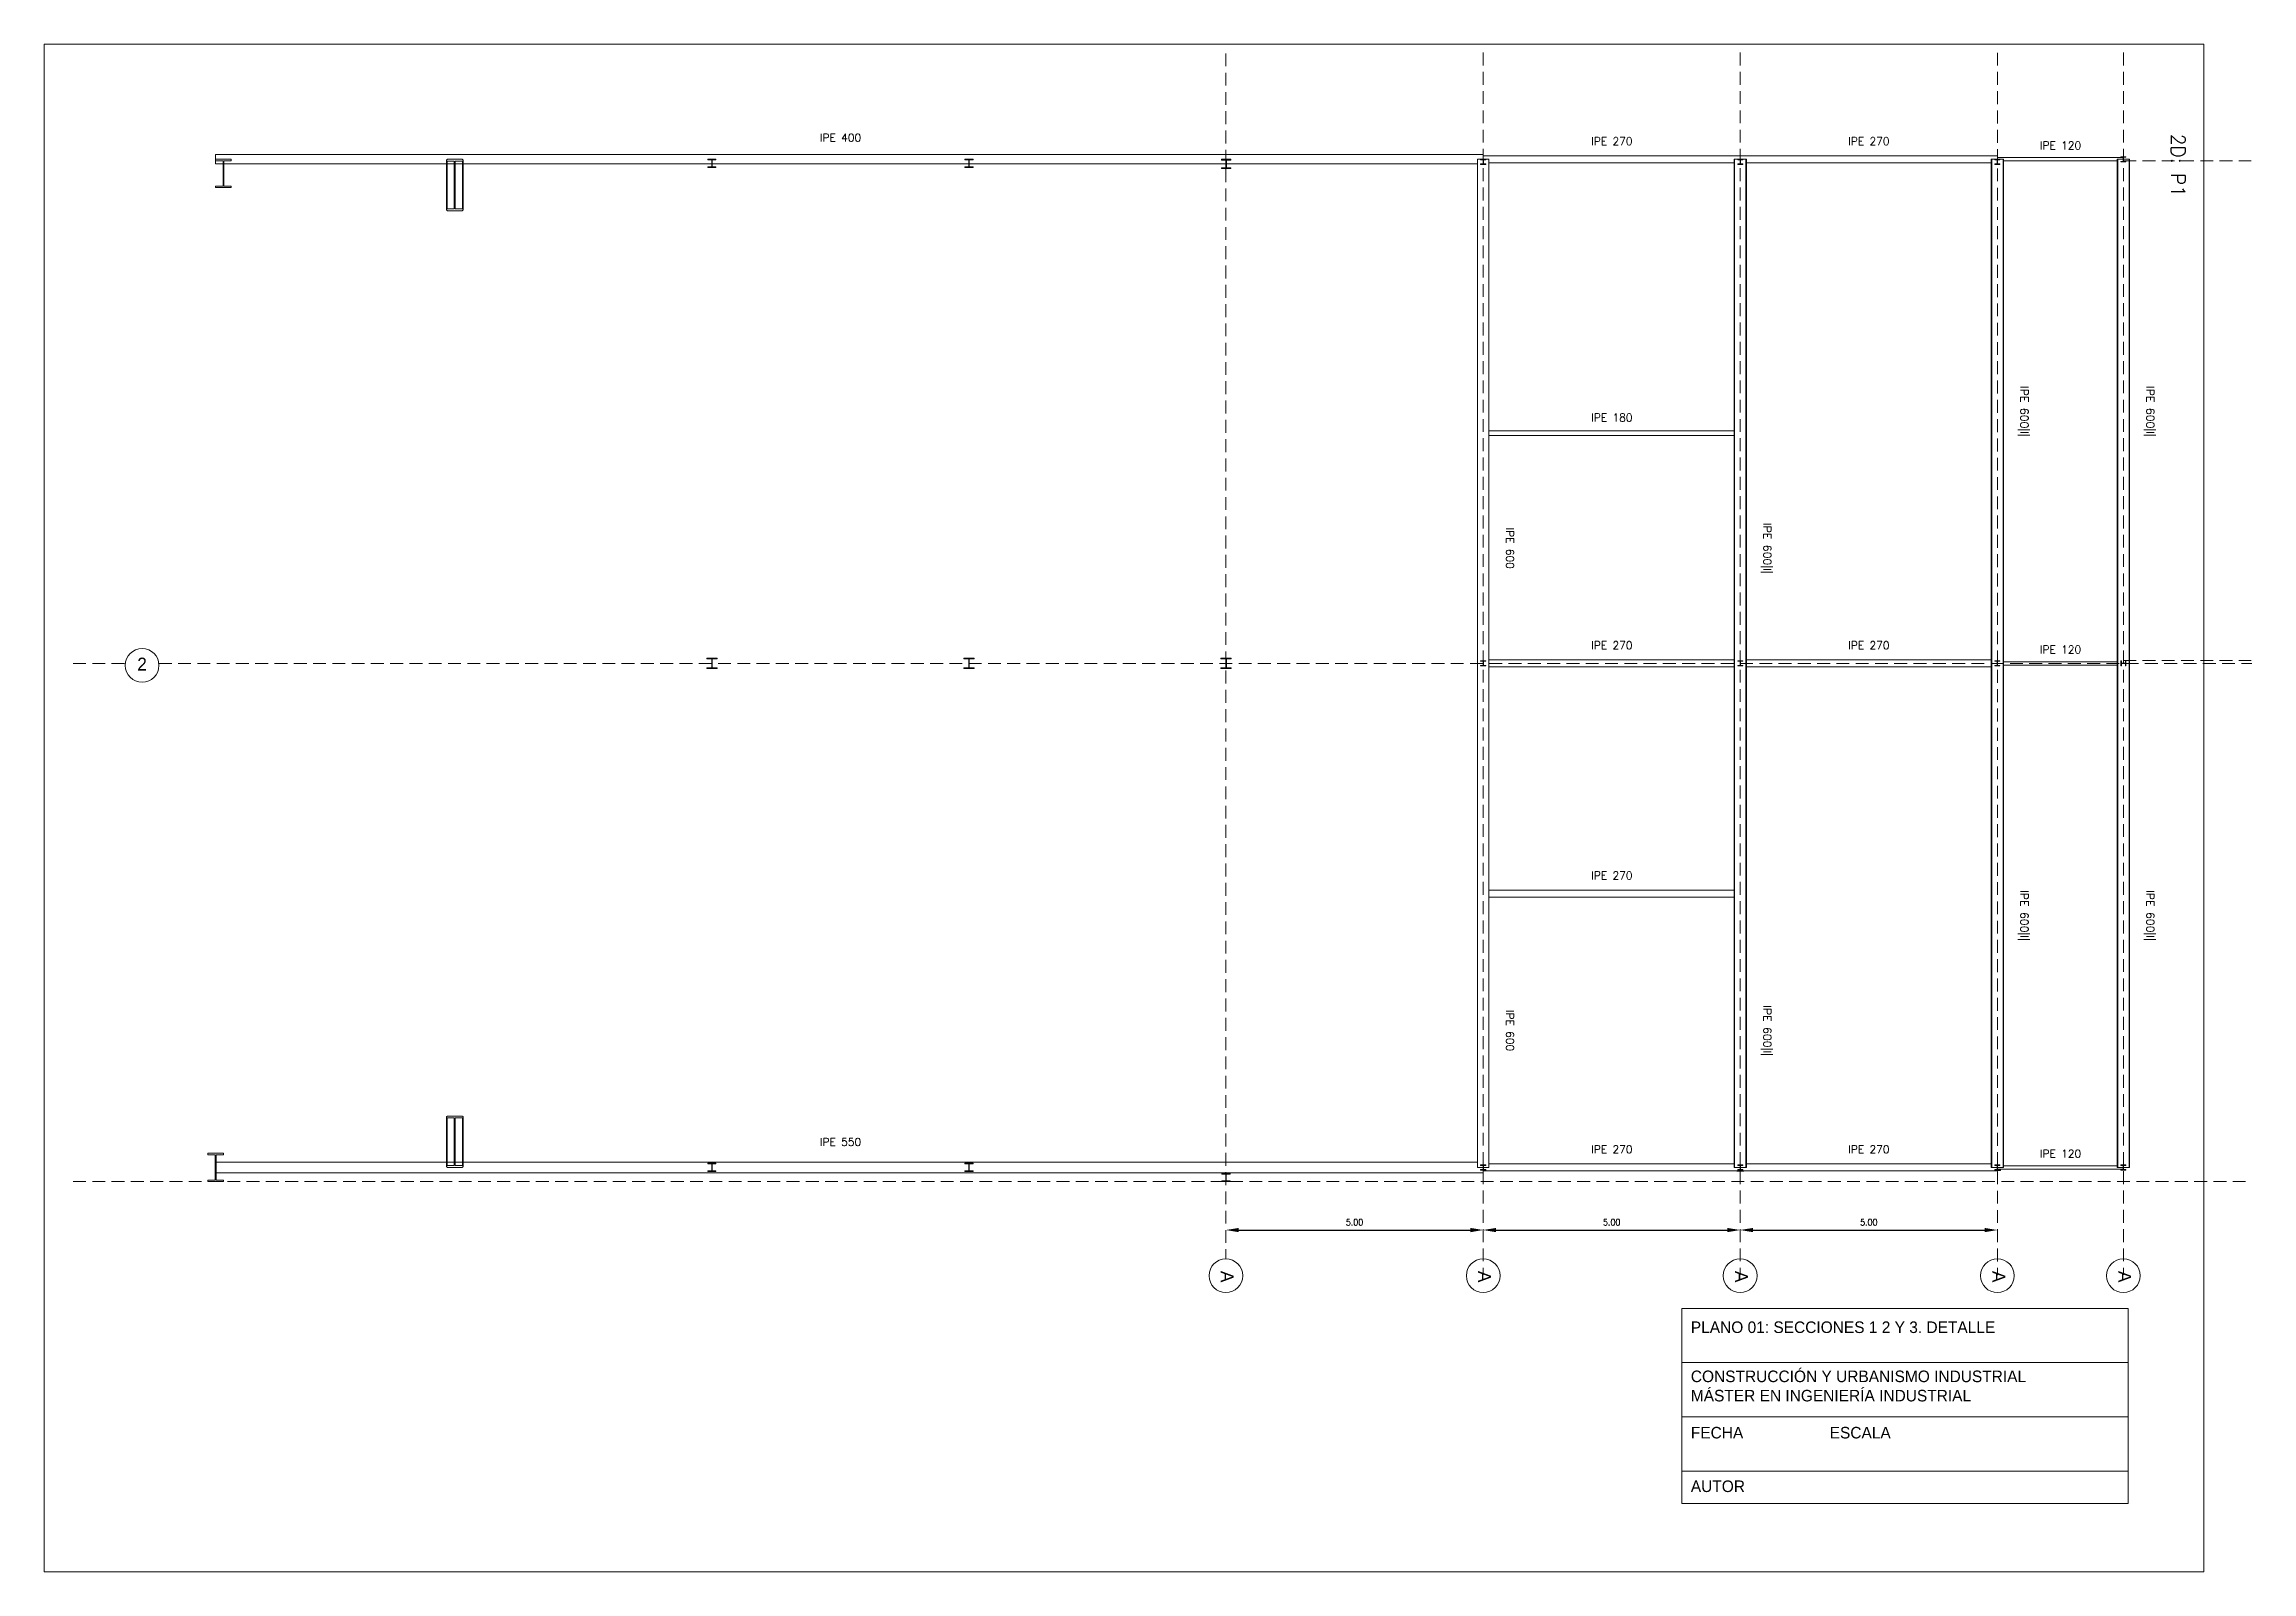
# Model space of a CAD drawing. Header units: millimetres. Extents: x 2 to 172, y 1 to 110.
# Drawn here: x 50.96 to 93.9, y 79.98 to 109.68 of the extents above; entities that cross this region are included whole.
import ezdxf
from ezdxf.enums import TextEntityAlignment as Align

# ---------------------------------------------------------------- set-up
doc = ezdxf.new("R2010")
doc.units = ezdxf.units.MM
doc.linetypes.add('DASHED', pattern=[0.375, 0.25, -0.125])
for name, color, linetype, lineweight in [('BARRAS_DE_ACERO', 7, 'Continuous', 9), ('COTAS', 13, 'Continuous', 9), ('ejes', 251, 'Continuous', 0), ('FORMATO', 4, 'Continuous', 0), ('REFERENCIA_DE_LAS_BARRAS', 2, 'Continuous', 9)]:
    doc.layers.add(name, color=color, linetype=linetype, lineweight=lineweight)
doc.styles.add('80-100', font='romans.shx', dxfattribs={"width": 0.9, "height": 0.125})
doc.styles.add('CYPETXT', font='romans__.ttf', dxfattribs={"height": 0.2})
doc.styles.add('RomanS', font='')
doc.styles.get('RomanS').set_extended_font_data('Porsche')
doc.dimstyles.new('100', dxfattribs={"dimtxt": 0.2, "dimasz": 0.25, "dimexe": 0, "dimexo": 0.5, "dimgap": 0.09, "dimtad": 1, "dimzin": 4, "dimdsep": 46, "dimtxsty": '80-100', "dimcen": 0.1, "dimse1": 1, "dimse2": 1, "dimclrd": 256, "dimclre": 256, "dimclrt": 256, "dimadec": 0, "dimazin": 0, "dimtfac": 1, "dimtix": 1, "dimtmove": 2, "dimatfit": 3, "dimfxl": 1, "dimtvp": 1.058824, "dimtolj": 1, "dimtzin": 1, "dimarcsym": 0})

msp = doc.modelspace()

# ---------------------------------------------------------------- texts
at = {"layer": 'COTAS', "insert": (52.776, 97.754), "char_height": 0.25, "attachment_point": 1}
msp.add_mtext_dynamic_manual_height_columns('2', width=0.27656, gutter_width=12.5, heights=[0], dxfattribs=at)
at = {"layer": 'COTAS', "char_height": 0.25, "attachment_point": 1, "rotation": 270}
for insert in [(74.097, 85.831), (79.101, 85.831), (84.098, 85.831), (89.101, 85.831), (91.551, 85.831)]:
    msp.add_mtext_dynamic_manual_height_columns('A', width=0.27656, gutter_width=12.5, heights=[0], dxfattribs=dict(at, insert=insert))
at = {"layer": 'ejes', "linetype": 'DASHED', "style": 'CYPETXT', "width": 0.844842}
msp.add_text('2D: P1', height=0.2667, rotation=270, dxfattribs=at).set_placement((92.332, 107.938), (92.332, 106.71), align=Align.FIT)
at = {"layer": 'FORMATO', "char_height": 0.225, "attachment_point": 1, "style": 'RomanS'}
for s, insert in [('PLANO 01: SECCIONES 1 2 Y 3. DETALLE', (82.988, 84.849)), ('CONSTRUCCIÓN Y URBANISMO INDUSTRIAL\\PMÁSTER EN INGENIERÍA INDUSTRIAL', (82.988, 83.894)), ('FECHA^I^IESCALA', (82.988, 82.799)), ('AUTOR', (82.988, 81.757))]:
    msp.add_mtext_dynamic_manual_height_columns(s, width=8.07911, gutter_width=12.5, heights=[0], dxfattribs=dict(at, insert=insert))
at = {"layer": 'REFERENCIA_DE_LAS_BARRAS', "style": 'CYPETXT', "width": 0.843848}
for s, p, p2 in [('IPE 400', (66.048, 107.787), (66.853, 107.787)), ('IPE 270', (81.048, 107.718), (81.853, 107.718)), ('IPE 270', (86.048, 107.718), (86.853, 107.718)), ('IPE 120', (89.773, 107.635), (90.578, 107.635)), ('IPE 180', (81.048, 102.345), (81.853, 102.345)), ('IPE 270', (81.048, 97.918), (81.853, 97.918)), ('IPE 270', (86.048, 97.918), (86.853, 97.918)), ('IPE 120', (89.773, 97.835), (90.578, 97.835)), ('IPE 270', (81.048, 93.442), (81.853, 93.442)), ('IPE 550', (66.048, 88.262), (66.853, 88.262)), ('IPE 270', (81.048, 88.118), (81.853, 88.118)), ('IPE 270', (86.048, 88.118), (86.853, 88.118)), ('IPE 120', (89.773, 88.035), (90.578, 88.035))]:
    msp.add_text(s, height=0.1533, dxfattribs=at).set_placement(p, p2, align=Align.FIT)
at = {"layer": 'REFERENCIA_DE_LAS_BARRAS', "style": 'CYPETXT'}
for s, width, p, p2 in [('IPE 600|I|', 0.866214, (89.398, 103.036), (89.398, 102.05)), ('IPE 600|I|', 0.866214, (91.848, 103.036), (91.848, 102.05)), ('IPE 600', 0.843848, (79.394, 100.284), (79.394, 99.479)), ('IPE 600|I|', 0.866214, (84.398, 100.374), (84.398, 99.389)), ('IPE 600|I|', 0.866214, (89.398, 93.236), (89.398, 92.25)), ('IPE 600|I|', 0.866214, (91.848, 93.236), (91.848, 92.25)), ('IPE 600', 0.843848, (79.394, 90.908), (79.394, 90.102)), ('IPE 600|I|', 0.866214, (84.398, 90.998), (84.398, 90.012))]:
    msp.add_text(s, height=0.1533, rotation=270, dxfattribs=dict(at, width=width)).set_placement(p, p2, align=Align.FIT)

# ---------------------------------------------------------------- blocks, each defined once
blk = doc.blocks.new('*D6')
at = {"layer": 'COTAS', "lineweight": -2, "transparency": 16777216}
blk.add_line((74.196, 86.626), (78.7, 86.626), dxfattribs=at)
at = {"layer": 'COTAS', "transparency": 16777216}
for points in [[(74.196, 86.667), (74.196, 86.584), (73.946, 86.626)], [(78.7, 86.667), (78.7, 86.584), (78.95, 86.626)]]:
    blk.add_solid(points, dxfattribs=at)
at = {"layer": 'Defpoints', "color": 0, "transparency": 16777216}
for p in [(73.946, 86.626), (78.95, 86.626), (78.95, 86.626)]:
    blk.add_point(p, dxfattribs=at)
at = {"layer": 'COTAS', "transparency": 16777216, "insert": (76.448, 86.778), "char_height": 0.125, "attachment_point": 5, "style": '80-100'}
blk.add_mtext('\\A1;5.00', dxfattribs=at)
blk = doc.blocks.new('*D7')
at = {"layer": 'COTAS', "lineweight": -2, "transparency": 16777216}
blk.add_line((79.2, 86.626), (83.697, 86.626), dxfattribs=at)
at = {"layer": 'COTAS', "transparency": 16777216}
for points in [[(79.2, 86.667), (79.2, 86.584), (78.95, 86.626)], [(83.697, 86.667), (83.697, 86.584), (83.947, 86.626)]]:
    blk.add_solid(points, dxfattribs=at)
at = {"layer": 'Defpoints', "color": 0, "transparency": 16777216}
for p in [(78.95, 86.626), (83.947, 86.626), (83.947, 86.626)]:
    blk.add_point(p, dxfattribs=at)
at = {"layer": 'COTAS', "transparency": 16777216, "insert": (81.449, 86.778), "char_height": 0.125, "attachment_point": 5, "style": '80-100'}
blk.add_mtext('\\A1;5.00', dxfattribs=at)
blk = doc.blocks.new('*D8')
at = {"layer": 'COTAS', "lineweight": -2, "transparency": 16777216}
blk.add_line((84.197, 86.626), (88.7, 86.626), dxfattribs=at)
at = {"layer": 'COTAS', "transparency": 16777216}
for points in [[(84.197, 86.667), (84.197, 86.584), (83.947, 86.626)], [(88.7, 86.667), (88.7, 86.584), (88.95, 86.626)]]:
    blk.add_solid(points, dxfattribs=at)
at = {"layer": 'Defpoints', "color": 0, "transparency": 16777216}
for p in [(83.947, 86.626), (88.95, 86.626), (88.95, 86.626)]:
    blk.add_point(p, dxfattribs=at)
at = {"layer": 'COTAS', "transparency": 16777216, "insert": (86.449, 86.778), "char_height": 0.125, "attachment_point": 5, "style": '80-100'}
blk.add_mtext('\\A1;5.00', dxfattribs=at)

# ---------------------------------------------------------------- dimensions: what is measured, and where the dimension line sits
at = {"layer": 'COTAS'}
for p1, p2, picture, middle in [((73.946, 86.626), (78.95, 86.626), '*D6', (76.448, 86.778)), ((78.95, 86.626), (83.947, 86.626), '*D7', (81.449, 86.778)), ((83.947, 86.626), (88.95, 86.626), '*D8', (86.449, 86.778))]:
    dim = msp.add_aligned_dim(p1=p1, p2=p2, distance=0, dimstyle='100', dxfattribs=at)
    dim.commit()
    dim.dimension.update_dxf_attribs({"geometry": picture, "text_midpoint": middle})

# ---------------------------------------------------------------- linework, layer by layer
at = {"layer": 'BARRAS_DE_ACERO'}
for p, q in [((54.3, 107.533), (54.3, 107.443)), ((78.95, 107.533), (54.3, 107.533)), ((54.3, 107.439), (54.3, 107.443)), ((54.3, 107.443), (54.6, 107.443)), ((54.3, 107.439), (54.3, 107.414)), ((54.3, 107.414), (54.3, 107.353)), ((54.3, 107.414), (54.443, 107.414)), ((54.3, 107.353), (54.443, 107.353)), ((54.443, 107.414), (54.443, 107.353)), ((54.443, 107.353), (54.443, 106.922)), ((54.458, 107.414), (54.6, 107.414)), ((54.458, 107.414), (54.458, 107.353)), ((54.458, 107.353), (54.458, 106.922)), ((54.6, 107.443), (54.6, 107.439)), ((54.6, 107.414), (54.6, 107.439)), ((58.79, 107.353), (58.79, 107.433)), ((58.8, 107.443), (58.8, 107.439)), ((59.1, 107.443), (58.8, 107.443)), ((58.941, 107.353), (58.8, 107.353)), ((58.941, 107.353), (58.941, 107.407)), ((58.941, 107.353), (58.941, 106.479)), ((58.96, 107.353), (58.96, 107.407)), ((58.96, 107.407), (59.1, 107.407)), ((58.96, 107.353), (58.96, 106.479)), ((59.1, 107.439), (59.1, 107.443)), ((59.1, 107.433), (59.1, 107.439)), ((59.1, 107.433), (59.11, 107.433)), ((59.1, 107.407), (59.1, 107.353)), ((59.11, 107.433), (59.11, 107.353)), ((59.11, 107.353), (63.946, 107.353)), ((59.11, 107.353), (59.11, 106.453)), ((64.03, 107.443), (63.87, 107.443)), ((63.87, 107.439), (63.87, 107.443)), ((63.87, 107.439), (63.87, 107.43)), ((63.87, 107.43), (63.946, 107.43)), ((63.946, 107.43), (63.946, 107.353)), ((63.946, 107.353), (63.946, 107.296)), ((63.954, 107.353), (63.954, 107.43)), ((64.03, 107.43), (63.954, 107.43)), ((68.946, 107.353), (63.954, 107.353)), ((63.954, 107.296), (63.954, 107.353)), ((64.03, 107.439), (64.03, 107.443)), ((64.03, 107.439), (64.03, 107.43)), ((68.87, 107.443), (69.03, 107.443)), ((68.946, 107.43), (68.946, 107.353)), ((68.946, 107.353), (68.946, 107.296)), ((68.954, 107.43), (68.954, 107.353)), ((68.954, 107.296), (68.954, 107.353)), ((73.946, 107.353), (68.954, 107.353)), ((69.03, 107.439), (69.03, 107.443)), ((73.86, 107.443), (74.04, 107.443)), ((73.86, 107.439), (73.86, 107.443)), ((73.86, 107.429), (73.86, 107.439)), ((73.946, 107.353), (73.946, 107.277)), ((73.955, 107.429), (74.04, 107.429)), ((73.955, 107.353), (73.955, 107.429)), ((73.955, 107.277), (73.955, 107.353)), ((78.84, 107.353), (73.955, 107.353)), ((74.04, 107.443), (74.04, 107.439)), ((74.04, 107.439), (74.04, 107.429)), ((78.84, 107.443), (78.9, 107.443)), ((78.84, 107.443), (78.84, 107.439)), ((78.84, 107.439), (78.84, 107.353)), ((78.84, 87.948), (78.84, 107.353)), ((78.9, 107.439), (78.9, 107.443)), ((78.9, 107.433), (78.9, 107.439)), ((78.947, 107.433), (78.9, 107.433)), ((78.9, 107.353), (78.9, 107.343)), ((78.947, 107.353), (78.9, 107.353)), ((79, 107.343), (78.9, 107.343)), ((78.947, 107.433), (78.947, 107.353)), ((78.95, 107.533), (78.95, 107.511)), ((88.95, 107.511), (78.95, 107.511)), ((78.95, 107.443), (79, 107.443)), ((79, 107.433), (78.953, 107.433)), ((78.953, 107.353), (78.953, 107.433)), ((78.953, 107.353), (79, 107.353)), ((79, 107.443), (79.06, 107.443)), ((79, 107.443), (79, 107.433)), ((79, 107.353), (79, 107.343)), ((83.83, 107.376), (83.83, 107.443)), ((83.9, 107.443), (83.84, 107.443)), ((83.84, 102.165), (83.84, 107.44)), ((83.9, 107.433), (83.9, 107.443)), ((83.9, 107.443), (83.949, 107.443)), ((83.947, 107.433), (83.9, 107.433)), ((83.9, 107.343), (83.9, 107.353)), ((83.947, 107.353), (83.9, 107.353)), ((84, 107.343), (83.9, 107.343)), ((83.947, 107.353), (83.947, 107.433)), ((83.947, 107.353), (83.947, 107.353)), ((83.953, 107.407), (83.953, 107.376)), ((83.953, 107.353), (83.953, 107.376)), ((83.953, 107.353), (84, 107.353)), ((84, 107.443), (84, 107.44)), ((84, 107.433), (84, 107.44)), ((84, 107.343), (84, 107.353)), ((84.06, 107.443), (84.06, 97.711)), ((88.83, 107.443), (88.84, 107.443)), ((88.83, 107.376), (88.83, 107.443)), ((88.84, 107.443), (88.9, 107.443)), ((88.84, 107.44), (88.84, 107.443)), ((88.84, 97.711), (88.84, 107.44)), ((88.9, 107.433), (88.9, 107.443)), ((88.9, 107.433), (88.947, 107.433)), ((88.9, 107.343), (88.9, 107.353)), ((89, 107.343), (88.9, 107.343)), ((88.95, 107.511), (88.95, 107.475)), ((89, 107.443), (88.95, 107.443)), ((88.953, 107.353), (88.953, 107.411)), ((89, 107.353), (88.953, 107.353)), ((89, 107.443), (89, 107.441)), ((89.06, 107.443), (89, 107.443)), ((89, 107.433), (89, 107.441)), ((89, 107.353), (89, 107.343)), ((89.06, 107.443), (89.06, 107.411)), ((89.07, 107.443), (89.06, 107.443)), ((89.06, 87.843), (89.06, 107.411)), ((89.07, 107.411), (89.07, 107.443)), ((89.07, 107.411), (89.07, 97.675)), ((89.07, 107.411), (91.28, 107.411)), ((91.28, 97.675), (91.28, 107.411)), ((91.29, 107.443), (91.397, 107.443)), ((91.29, 107.443), (91.29, 97.675)), ((91.35, 107.493), (91.35, 107.483)), ((91.45, 107.493), (91.35, 107.493)), ((91.35, 107.483), (91.397, 107.483)), ((91.45, 107.393), (91.35, 107.393)), ((91.397, 107.475), (91.397, 107.443)), ((91.397, 107.443), (91.397, 107.411)), ((91.397, 107.403), (91.397, 107.411)), ((91.403, 107.483), (91.45, 107.483)), ((91.403, 107.483), (91.403, 107.443)), ((91.403, 107.443), (91.51, 107.443)), ((91.403, 107.443), (91.403, 107.403)), ((91.403, 107.403), (91.45, 107.403)), ((91.45, 107.483), (91.45, 107.493)), ((91.45, 107.403), (91.45, 107.393)), ((91.51, 107.443), (91.52, 107.443)), ((91.51, 87.843), (91.51, 107.443)), ((91.52, 87.843), (91.52, 107.443)), ((54.458, 106.922), (54.6, 106.922)), ((54.6, 106.922), (54.6, 106.893)), ((63.87, 107.283), (63.87, 107.296)), ((63.87, 107.296), (63.946, 107.296)), ((63.87, 107.283), (64.03, 107.283)), ((63.954, 107.296), (64.03, 107.296)), ((64.03, 107.283), (64.03, 107.296)), ((68.87, 107.283), (68.87, 107.296)), ((68.946, 107.296), (68.87, 107.296)), ((68.87, 107.283), (69.03, 107.283)), ((69.03, 107.296), (68.954, 107.296)), ((69.03, 107.296), (69.03, 107.283)), ((73.86, 107.263), (73.86, 107.277)), ((73.946, 107.277), (73.86, 107.277)), ((73.86, 107.263), (74.04, 107.263)), ((74.04, 107.277), (73.955, 107.277)), ((74.04, 107.263), (74.04, 107.277)), ((58.96, 106.479), (59.1, 106.479)), ((58.8, 106.443), (59.1, 106.443)), ((59.1, 106.443), (59.1, 106.453)), ((59.11, 106.453), (59.1, 106.453)), ((79.06, 102.165), (79.06, 102.074)), ((79.06, 102.074), (83.83, 102.074)), ((83.84, 102.165), (83.84, 97.711)), ((63.85, 97.743), (64.05, 97.743)), ((63.85, 97.743), (63.85, 97.728)), ((63.946, 97.728), (63.85, 97.728)), ((63.85, 97.558), (63.85, 97.543)), ((63.946, 97.558), (63.85, 97.558)), ((63.85, 97.543), (64.05, 97.543)), ((63.946, 97.728), (63.946, 97.558)), ((63.955, 97.558), (63.955, 97.728)), ((64.05, 97.728), (63.955, 97.728)), ((63.955, 97.558), (64.05, 97.558)), ((64.05, 97.743), (64.05, 97.728)), ((64.05, 97.543), (64.05, 97.558)), ((68.85, 97.728), (68.946, 97.728)), ((68.85, 97.543), (68.85, 97.558)), ((68.85, 97.558), (68.946, 97.558)), ((68.85, 97.543), (69.05, 97.543)), ((68.946, 97.728), (68.946, 97.558)), ((68.955, 97.558), (68.955, 97.728)), ((69.05, 97.728), (68.955, 97.728)), ((69.05, 97.558), (68.955, 97.558)), ((69.05, 97.728), (69.05, 97.743)), ((69.05, 97.558), (69.05, 97.543)), ((73.85, 97.728), (73.85, 97.743)), ((73.85, 97.743), (74.05, 97.743)), ((73.85, 97.728), (73.946, 97.728)), ((73.85, 97.558), (73.85, 97.543)), ((73.85, 97.558), (73.946, 97.558)), ((74.05, 97.543), (73.85, 97.543)), ((73.946, 97.728), (73.946, 97.558)), ((73.955, 97.728), (73.955, 97.558)), ((73.955, 97.558), (74.05, 97.558)), ((74.05, 97.543), (74.05, 97.558)), ((78.9, 97.693), (78.95, 97.693)), ((78.9, 97.683), (78.9, 97.693)), ((78.9, 97.683), (78.947, 97.683)), ((78.9, 97.603), (78.947, 97.603)), ((78.947, 97.603), (78.947, 97.683)), ((78.95, 97.693), (79, 97.693)), ((78.953, 97.683), (78.961, 97.683)), ((78.953, 97.683), (78.953, 97.647)), ((78.953, 97.647), (78.953, 97.64)), ((78.953, 97.603), (78.953, 97.64)), ((79, 97.603), (78.953, 97.603)), ((79, 97.603), (79, 97.593)), ((79.06, 97.64), (79.06, 97.711)), ((79.06, 97.64), (79.06, 97.576)), ((83.83, 97.576), (79.06, 97.576)), ((83.83, 97.647), (83.83, 97.576)), ((83.84, 97.711), (83.84, 97.647)), ((83.84, 97.64), (83.84, 97.647)), ((83.84, 93.234), (83.84, 97.64)), ((83.9, 97.693), (83.95, 97.693)), ((83.9, 97.683), (83.9, 97.693)), ((83.947, 97.683), (83.9, 97.683)), ((84, 97.593), (83.9, 97.593)), ((83.947, 97.683), (83.947, 97.603)), ((84, 97.693), (83.95, 97.693)), ((83.953, 97.647), (83.953, 97.683)), ((83.974, 97.683), (83.953, 97.683)), ((83.953, 97.647), (83.953, 97.64)), ((83.953, 97.64), (83.953, 97.603)), ((84, 97.603), (83.953, 97.603)), ((83.974, 97.683), (83.974, 97.683)), ((84, 97.683), (83.974, 97.683)), ((84, 97.693), (84, 97.683)), ((84, 97.593), (84, 97.603)), ((84.06, 97.711), (84.06, 97.647)), ((84.06, 97.64), (84.06, 97.647)), ((84.06, 97.64), (84.06, 87.911)), ((84.07, 97.711), (84.07, 97.576)), ((84.07, 97.576), (88.83, 97.576)), ((84.07, 87.911), (84.07, 97.576)), ((88.83, 97.647), (88.83, 97.576)), ((88.83, 97.576), (88.83, 87.911)), ((88.84, 97.711), (88.84, 97.647)), ((88.84, 97.64), (88.84, 97.647)), ((88.84, 97.64), (88.84, 87.843)), ((88.9, 97.693), (89, 97.693)), ((88.9, 97.683), (88.9, 97.693)), ((88.9, 97.683), (88.947, 97.683)), ((88.947, 97.603), (88.9, 97.603)), ((88.9, 97.593), (88.9, 97.603)), ((88.9, 97.593), (89, 97.593)), ((88.947, 97.683), (88.947, 97.603)), ((88.953, 97.683), (88.953, 97.675)), ((88.953, 97.675), (88.953, 97.603)), ((89, 97.603), (88.953, 97.603)), ((89, 97.603), (89, 97.593)), ((89.07, 97.611), (89.07, 97.675)), ((89.07, 87.875), (89.07, 97.611)), ((91.28, 87.875), (91.28, 97.611)), ((91.29, 97.643), (91.29, 97.675)), ((91.29, 97.643), (91.29, 97.641)), ((91.29, 97.611), (91.29, 97.641)), ((91.29, 97.611), (91.29, 87.843)), ((91.35, 97.693), (91.36, 97.693)), ((91.35, 97.611), (91.35, 97.593)), ((91.36, 97.593), (91.35, 97.593)), ((91.36, 97.693), (91.36, 97.675)), ((91.36, 97.649), (91.36, 97.675)), ((91.36, 97.649), (91.36, 97.646)), ((91.36, 97.646), (91.378, 97.646)), ((91.36, 97.593), (91.36, 97.64)), ((91.36, 97.64), (91.44, 97.64)), ((91.4, 97.646), (91.378, 97.646)), ((91.44, 97.646), (91.4, 97.646)), ((91.44, 97.593), (91.44, 97.64)), ((91.45, 97.593), (91.44, 97.593)), ((91.45, 97.593), (91.45, 97.693)), ((79.06, 93.099), (79.06, 93.234)), ((83.84, 93.234), (83.84, 87.911)), ((79.06, 93.099), (79.06, 87.911)), ((58.8, 88.833), (58.8, 88.843)), ((58.8, 88.843), (59.1, 88.843)), ((58.8, 88.807), (58.941, 88.807)), ((58.8, 87.948), (58.8, 88.807)), ((58.941, 88.807), (58.941, 87.948)), ((58.96, 88.807), (58.96, 87.948)), ((59.1, 88.843), (59.1, 88.833)), ((59.11, 88.833), (59.1, 88.833)), ((54.15, 88.118), (54.15, 88.089)), ((54.45, 88.118), (54.15, 88.118)), ((54.293, 88.089), (54.15, 88.089)), ((54.293, 87.597), (54.293, 88.089)), ((54.308, 88.089), (54.308, 87.948)), ((54.308, 88.089), (54.45, 88.089)), ((54.45, 88.118), (54.45, 88.089)), ((54.15, 87.568), (54.15, 87.597)), ((54.15, 87.597), (54.293, 87.597)), ((54.308, 87.948), (58.79, 87.948)), ((54.308, 87.948), (54.308, 87.738)), ((54.308, 87.597), (54.308, 87.738)), ((54.45, 87.597), (54.308, 87.597)), ((54.45, 87.597), (54.45, 87.568)), ((58.79, 87.853), (58.79, 87.948)), ((58.8, 87.853), (58.79, 87.853)), ((58.8, 87.948), (58.941, 87.948)), ((58.8, 87.843), (58.8, 87.853)), ((58.941, 87.879), (58.941, 87.948)), ((59.1, 87.948), (58.96, 87.948)), ((58.96, 87.879), (58.96, 87.948)), ((59.1, 87.879), (58.96, 87.879)), ((59.1, 87.879), (59.1, 87.948)), ((63.87, 87.91), (63.87, 87.923)), ((64.03, 87.923), (63.87, 87.923)), ((63.946, 87.91), (63.87, 87.91)), ((63.87, 87.763), (63.87, 87.776)), ((63.87, 87.776), (63.884, 87.776)), ((64.03, 87.763), (63.87, 87.763)), ((63.884, 87.776), (63.946, 87.776)), ((63.946, 87.91), (63.946, 87.838)), ((63.946, 87.838), (63.946, 87.776)), ((64.03, 87.91), (63.954, 87.91)), ((63.954, 87.838), (63.954, 87.91)), ((63.954, 87.776), (63.954, 87.838)), ((63.954, 87.776), (64.03, 87.776)), ((64.03, 87.923), (64.03, 87.91)), ((64.03, 87.776), (64.03, 87.763)), ((69.03, 87.923), (68.87, 87.923)), ((68.87, 87.91), (68.87, 87.923)), ((68.946, 87.91), (68.87, 87.91)), ((68.87, 87.763), (68.87, 87.776)), ((68.87, 87.763), (69.03, 87.763)), ((68.946, 87.838), (68.946, 87.91)), ((68.954, 87.838), (68.954, 87.91)), ((69.03, 87.91), (68.954, 87.91)), ((68.954, 87.838), (68.954, 87.776)), ((69.03, 87.923), (69.03, 87.91)), ((73.87, 87.728), (73.87, 87.715)), ((74.03, 87.728), (73.87, 87.728)), ((73.87, 87.715), (73.946, 87.715)), ((73.946, 87.643), (73.946, 87.715)), ((73.954, 87.715), (73.954, 87.643)), ((73.954, 87.643), (73.954, 87.581)), ((78.84, 87.843), (78.84, 87.948)), ((78.9, 87.893), (78.9, 87.883)), ((78.903, 87.893), (78.9, 87.893)), ((78.9, 87.883), (78.947, 87.883)), ((78.9, 87.803), (78.947, 87.803)), ((78.9, 87.803), (78.9, 87.793)), ((78.9, 87.793), (78.95, 87.793)), ((78.95, 87.893), (78.903, 87.893)), ((78.947, 87.853), (78.947, 87.883)), ((78.947, 87.843), (78.947, 87.803)), ((79, 87.893), (78.95, 87.893)), ((78.95, 87.793), (78.95, 87.776)), ((79, 87.793), (78.95, 87.793)), ((78.95, 87.776), (83.88, 87.776)), ((78.953, 87.843), (78.953, 87.847)), ((78.953, 87.843), (78.953, 87.84)), ((79.06, 87.843), (78.953, 87.843)), ((79, 87.893), (79, 87.883)), ((79, 87.803), (79, 87.793)), ((79.06, 87.911), (79.06, 87.843)), ((83.83, 87.911), (79.06, 87.911)), ((83.83, 87.843), (83.83, 87.911)), ((83.88, 87.776), (83.88, 87.773)), ((83.88, 87.776), (84.02, 87.776)), ((84.02, 87.773), (83.88, 87.773)), ((83.9, 87.893), (83.95, 87.893)), ((83.9, 87.883), (83.9, 87.893)), ((83.9, 87.883), (83.947, 87.883)), ((83.9, 87.803), (83.9, 87.793)), ((84, 87.793), (83.9, 87.793)), ((83.947, 87.883), (83.947, 87.843)), ((84, 87.893), (83.95, 87.893)), ((84, 87.883), (83.953, 87.883)), ((83.953, 87.843), (83.953, 87.883)), ((83.953, 87.803), (83.953, 87.843)), ((83.953, 87.843), (84.06, 87.843)), ((84, 87.803), (83.953, 87.803)), ((84, 87.893), (84, 87.883)), ((84, 87.793), (84, 87.803)), ((84.02, 87.776), (84.02, 87.773)), ((84.02, 87.776), (88.95, 87.776)), ((84.06, 87.847), (84.06, 87.911)), ((84.06, 87.847), (84.06, 87.843)), ((84.06, 87.843), (84.07, 87.843)), ((84.07, 87.911), (84.07, 87.847)), ((88.83, 87.911), (84.07, 87.911)), ((84.07, 87.843), (84.07, 87.847)), ((88.83, 87.911), (88.83, 87.843)), ((88.83, 87.843), (88.84, 87.843)), ((88.947, 87.843), (88.84, 87.843)), ((89, 87.893), (88.9, 87.893)), ((88.9, 87.883), (88.9, 87.893)), ((88.947, 87.883), (88.9, 87.883)), ((88.9, 87.793), (88.9, 87.803)), ((88.925, 87.793), (88.9, 87.793)), ((88.925, 87.793), (88.95, 87.793)), ((88.947, 87.883), (88.947, 87.843)), ((89.01, 87.783), (88.95, 87.783)), ((88.95, 87.776), (88.95, 87.783)), ((89, 87.883), (88.953, 87.883)), ((88.953, 87.843), (88.953, 87.883)), ((88.953, 87.811), (88.953, 87.843)), ((88.953, 87.843), (89.06, 87.843)), ((88.953, 87.811), (88.953, 87.803)), ((88.954, 87.811), (88.953, 87.811)), ((88.954, 87.803), (88.953, 87.803)), ((88.954, 87.811), (88.954, 87.803)), ((88.954, 87.811), (91.397, 87.811)), ((88.954, 87.803), (89, 87.803)), ((89, 87.893), (89, 87.883)), ((89, 87.803), (89, 87.794)), ((89.01, 87.794), (89, 87.794)), ((89.01, 87.794), (89.01, 87.783)), ((91.28, 87.875), (89.07, 87.875)), ((91.28, 87.875), (91.28, 87.843)), ((91.29, 87.843), (91.28, 87.843)), ((91.394, 87.843), (91.29, 87.843)), ((91.35, 87.893), (91.35, 87.883)), ((91.394, 87.893), (91.35, 87.893)), ((91.35, 87.883), (91.394, 87.883)), ((91.35, 87.793), (91.35, 87.803)), ((91.397, 87.803), (91.35, 87.803)), ((91.35, 87.793), (91.45, 87.793)), ((91.394, 87.893), (91.45, 87.893)), ((91.394, 87.883), (91.397, 87.883)), ((91.394, 87.843), (91.397, 87.843)), ((91.397, 87.843), (91.397, 87.883)), ((91.397, 87.811), (91.397, 87.843)), ((91.397, 87.811), (91.397, 87.803)), ((91.403, 87.883), (91.45, 87.883)), ((91.403, 87.843), (91.403, 87.883)), ((91.45, 87.803), (91.403, 87.803)), ((91.45, 87.883), (91.45, 87.893)), ((91.45, 87.793), (91.45, 87.803)), ((91.51, 87.843), (91.52, 87.843)), ((54.45, 87.568), (54.15, 87.568)), ((74.03, 87.581), (73.954, 87.581)), ((74.03, 87.568), (74.03, 87.581))]:
    msp.add_line(p, q, dxfattribs=at)
for points in [[(54.458, 107.353), (58.79, 107.353), (58.79, 106.453)], [(58.79, 107.433), (58.8, 107.433), (58.8, 107.439)], [(58.941, 107.407), (58.8, 107.407), (58.8, 107.353)], [(58.8, 107.353), (58.8, 106.479), (58.941, 106.479)], [(59.1, 106.479), (59.1, 107.353), (58.96, 107.353)], [(68.946, 107.43), (68.87, 107.43), (68.87, 107.443)], [(68.954, 107.43), (69.03, 107.43), (69.03, 107.439)], [(73.946, 107.353), (73.946, 107.429), (73.86, 107.429)], [(78.9, 107.443), (78.95, 107.443), (78.95, 107.511)], [(79.06, 107.443), (79.06, 107.376), (83.83, 107.376), (83.83, 102.165)], [(79.06, 107.376), (79.06, 102.165), (83.83, 102.165)], [(83.84, 107.44), (83.84, 107.443), (83.83, 107.443)], [(83.949, 107.443), (83.95, 107.443), (84, 107.443), (84.06, 107.443), (84.07, 107.443), (84.07, 107.376)], [(84, 107.433), (83.953, 107.433), (83.953, 107.407)], [(88.83, 97.647), (88.83, 97.711), (84.07, 97.711), (84.07, 107.376)], [(88.83, 97.711), (88.83, 107.376), (84.07, 107.376)], [(88.9, 107.443), (88.95, 107.443), (88.95, 107.475)], [(88.9, 107.353), (88.947, 107.353), (88.947, 107.433)], [(88.95, 107.475), (91.397, 107.475), (91.397, 107.483)], [(89, 107.433), (88.953, 107.433), (88.953, 107.411)], [(91.28, 107.411), (91.28, 107.443), (91.29, 107.443)], [(91.397, 107.403), (91.35, 107.403), (91.35, 107.393)], [(54.6, 106.893), (54.3, 106.893), (54.3, 106.922), (54.443, 106.922)], [(58.8, 106.443), (58.8, 106.453), (58.79, 106.453)], [(79.06, 102.074), (79.06, 97.711), (83.83, 97.711), (83.83, 97.647)], [(83.83, 102.165), (83.83, 102.074), (83.83, 97.711)], [(68.85, 97.728), (68.85, 97.743), (69.05, 97.743)], [(74.05, 97.743), (74.05, 97.728), (73.955, 97.728)], [(78.9, 97.603), (78.9, 97.593), (79, 97.593)], [(78.961, 97.683), (79, 97.683), (79, 97.693)], [(83.83, 93.234), (79.06, 93.234), (79.06, 97.576)], [(83.83, 97.576), (83.83, 93.234), (83.83, 93.099)], [(83.947, 97.603), (83.9, 97.603), (83.9, 97.593)], [(88.953, 97.683), (89, 97.683), (89, 97.693)], [(91.28, 97.645), (91.28, 97.675), (89.07, 97.675)], [(89.07, 97.611), (91.28, 97.611), (91.28, 97.645)], [(91.35, 97.611), (91.35, 97.643), (91.35, 97.675), (91.35, 97.693)], [(91.44, 97.646), (91.44, 97.693), (91.45, 97.693)], [(79.06, 93.099), (83.83, 93.099), (83.83, 87.911)], [(58.8, 88.833), (58.79, 88.833), (58.79, 87.948)], [(58.96, 88.807), (59.1, 88.807), (59.1, 87.948)], [(59.11, 88.833), (59.11, 87.948), (78.84, 87.948)], [(54.308, 87.738), (78.95, 87.738), (78.95, 87.776)], [(58.941, 87.879), (58.8, 87.879), (58.8, 87.948)], [(58.8, 87.843), (59.1, 87.843), (59.1, 87.853)], [(59.1, 87.853), (59.11, 87.853), (59.11, 87.948)], [(68.87, 87.776), (68.946, 87.776), (68.946, 87.838)], [(69.03, 87.763), (69.03, 87.776), (68.954, 87.776)], [(73.87, 87.581), (73.946, 87.581), (73.946, 87.643)], [(73.954, 87.715), (74.03, 87.715), (74.03, 87.728)], [(78.84, 87.843), (78.947, 87.843), (78.947, 87.853)], [(79, 87.883), (78.953, 87.883), (78.953, 87.847)], [(78.953, 87.84), (78.953, 87.803), (79, 87.803)], [(83.947, 87.843), (83.84, 87.843), (83.83, 87.843)], [(83.84, 87.911), (83.84, 87.847), (83.84, 87.843)], [(83.9, 87.803), (83.947, 87.803), (83.947, 87.843)], [(88.9, 87.803), (88.947, 87.803), (88.947, 87.843)], [(88.95, 87.783), (88.95, 87.793), (89, 87.793), (89, 87.794)], [(89.06, 87.843), (89.07, 87.843), (89.07, 87.875)], [(91.51, 87.843), (91.403, 87.843), (91.403, 87.803)], [(73.87, 87.581), (73.87, 87.568), (74.03, 87.568)]]:
    msp.add_lwpolyline(points, dxfattribs=at)
at = {"layer": 'COTAS'}
for centre in [(52.87, 97.604), (73.946, 85.738), (78.95, 85.738), (83.947, 85.738), (88.95, 85.738), (91.4, 85.738)]:
    msp.add_circle(centre, 0.328, dxfattribs=at)
at = {"layer": 'ejes', "linetype": 'DASHED'}
for points in [[(73.946, 109.501), (73.946, 86.066)], [(78.95, 109.518), (78.95, 85.753)], [(83.947, 109.518), (83.947, 85.753)], [(88.95, 109.515), (88.95, 85.75)], [(91.4, 109.518), (91.4, 85.753)], [(91.397, 107.411), (93.887, 107.411)], [(51.527, 97.643), (52.544, 97.643)], [(53.195, 97.643), (93.898, 97.643)], [(91.397, 97.701), (93.887, 97.701)], [(51.527, 87.568), (93.898, 87.568)]]:
    msp.add_lwpolyline(points, dxfattribs=at)
at = {"layer": 'FORMATO'}
for points in [[(92.965, 109.681), (50.965, 109.681), (50.965, 79.981), (92.965, 79.981)], [(91.49, 81.309), (82.814, 81.309), (82.814, 85.102), (91.49, 85.102)]]:
    msp.add_lwpolyline(points, close=True, dxfattribs=at)
for points in [[(91.49, 84.049), (82.814, 84.049)], [(91.49, 82.995), (82.814, 82.995)], [(91.49, 81.941), (82.814, 81.941)]]:
    msp.add_lwpolyline(points, dxfattribs=at)

msp.set_redraw_order([(e.dxf.handle, doc.entitydb.next_handle()) for e in msp.query("TEXT MTEXT ATTDEF DIMENSION ARC_DIMENSION")])  # texts and dimensions are drawn at this point

doc.saveas('drawing.dxf')
